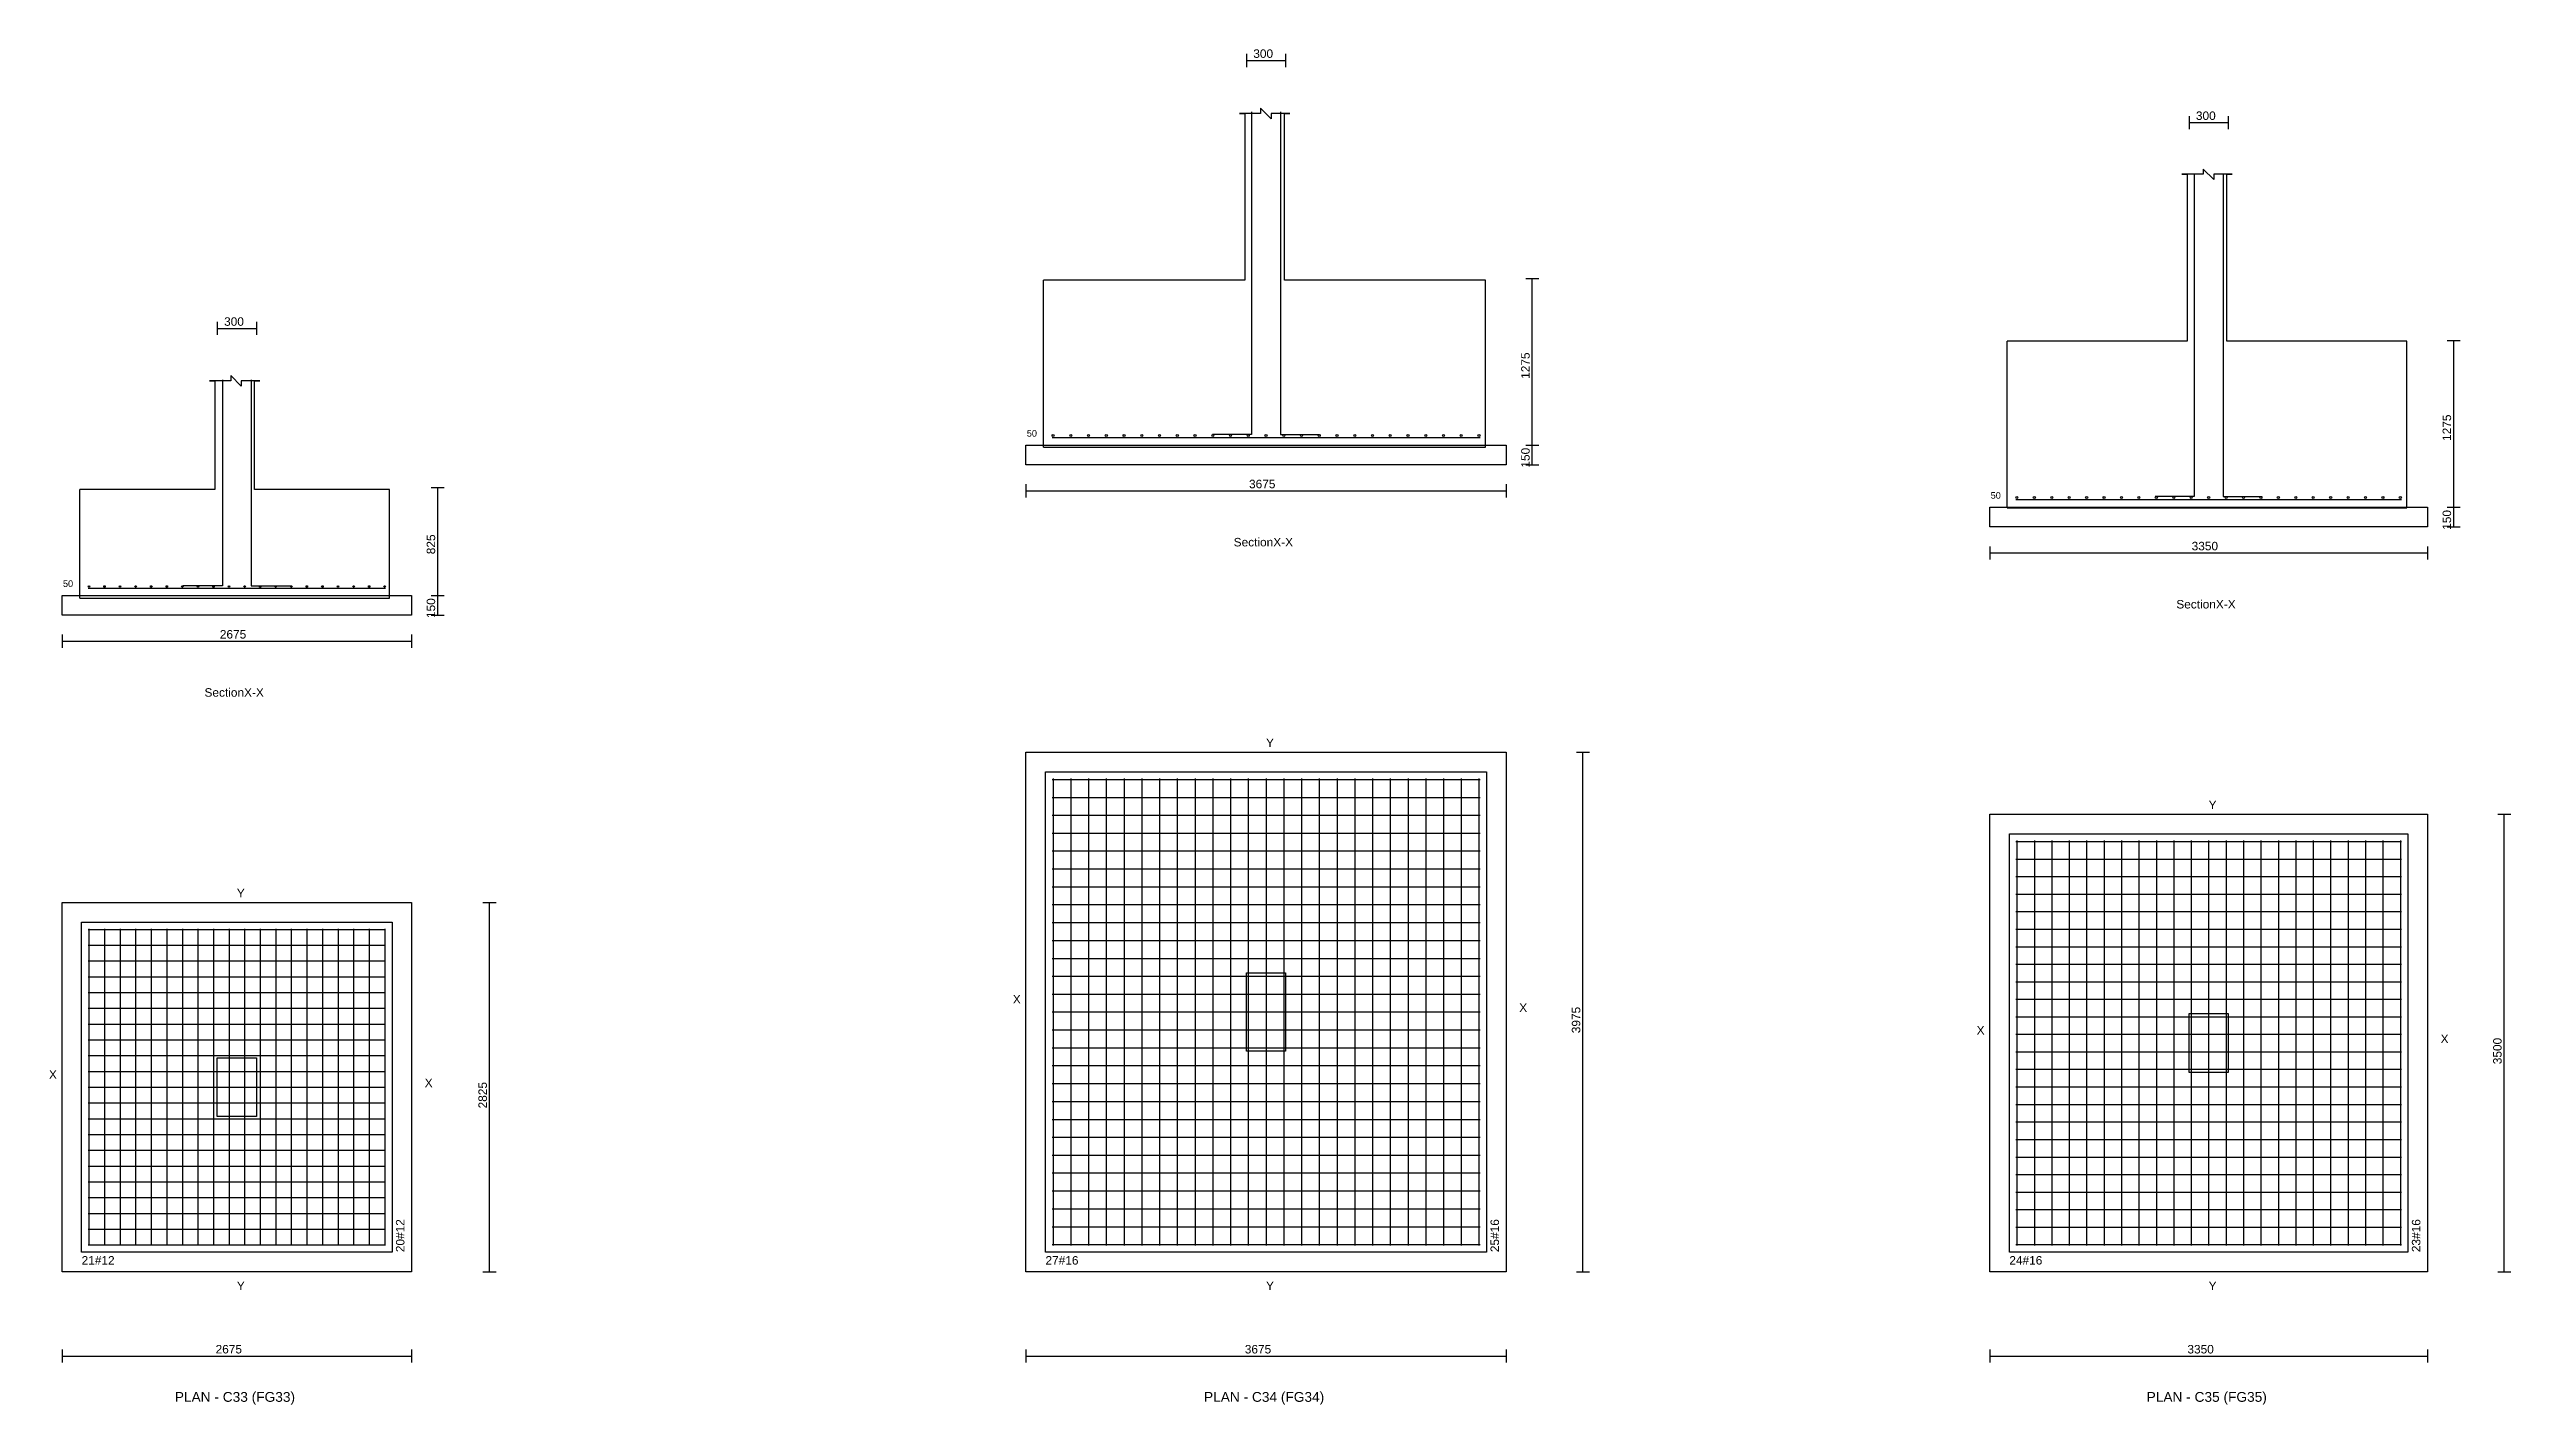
# Model space of a CAD drawing. Extents: x 0 to 27, y -1 to 285.
# Drawn here: x 0.25 to 19.09, y 121.83 to 132.2 of the extents above; entities that cross this region are included whole.
import ezdxf
from ezdxf.enums import TextEntityAlignment as Align

# ---------------------------------------------------------------- set-up
doc = ezdxf.new("R2010")
doc.units = 0
for name, color, linetype in [('Bottom_Cover', 7, 'CONTINUOUS'), ('Column_Bars', 4, 'CONTINUOUS'), ('Column_Dimension', 7, 'CONTINUOUS'), ('Columns', 4, 'CONTINUOUS'), ('dim_all', 7, 'CONTINUOUS'), ('Footing_Plan', 7, 'CONTINUOUS'), ('PCC', 2, 'CONTINUOUS'), ('PCC_Depth', 7, 'CONTINUOUS'), ('Pcc_Plan', 2, 'CONTINUOUS'), ('Plan', 7, 'CONTINUOUS'), ('Plan_Rf_Xdir', 1, 'CONTINUOUS'), ('Plan_Rf_Ydir', 3, 'CONTINUOUS'), ('Section', 2, 'CONTINUOUS'), ('SectionName', 3, 'CONTINUOUS'), ('Sectn_Rf_Xdir', 1, 'CONTINUOUS'), ('Sectn_Rf_Ydir', 3, 'CONTINUOUS'), ('Total_Depth', 7, 'CONTINUOUS'), ('X_Dimension', 7, 'CONTINUOUS')]:
    doc.layers.add(name, color=color, linetype=linetype)
doc.styles.add('STRUDS_Arial', font='ARIAL.TTF', dxfattribs={"height": 0.04})

msp = doc.modelspace()

# ---------------------------------------------------------------- texts
at = {"layer": 'Bottom_Cover', "style": 'STRUDS_Arial'}
for p in [(7.7321, 129.24), (15.1071, 128.765), (0.3571, 128.09)]:
    msp.add_text('50', height=0.05, dxfattribs=at).set_placement(p)
at = {"layer": 'Column_Dimension', "style": 'STRUDS_Arial'}
for p in [(9.465, 132.138), (16.6775, 131.663), (1.59, 130.088)]:
    msp.add_text('300', height=0.065, dxfattribs=at).set_placement(p)
at = {"layer": 'dim_all', "style": 'STRUDS_Arial'}
for s, p in [('3975 ', (11.9671, 124.675)), ('3500 ', (19.0167, 124.438)), ('2825 ', (3.6009, 124.1))]:
    msp.add_text(s, height=0.065, rotation=90, dxfattribs=at).set_placement(p)
for s, p in [('2675 ', (1.525, 122.225)), ('3675 ', (9.4, 122.225)), ('3350 ', (16.6125, 122.225))]:
    msp.add_text(s, height=0.065, dxfattribs=at).set_placement(p)
at = {"layer": 'PCC_Depth', "style": 'STRUDS_Arial'}
for p in [(11.58, 129.003), (18.63, 128.527), (3.205, 127.852)]:
    msp.add_text('150', height=0.065, rotation=90, dxfattribs=at).set_placement(p)
at = {"layer": 'Plan', "style": 'STRUDS_Arial'}
for s, p in [('PLAN - C33 (FG33) ', (1.6875, 121.855)), ('PLAN - C34 (FG34) ', (9.5625, 121.855)), ('PLAN - C35 (FG35) ', (16.775, 121.855))]:
    msp.add_text(s, height=0.075, dxfattribs=at).set_placement(p, align=Align.CENTER)
at = {"layer": 'Plan_Rf_Xdir', "style": 'STRUDS_Arial'}
for s, p in [('21#12', (0.5, 122.905)), ('27#16', (7.875, 122.905)), ('24#16', (15.25, 122.905))]:
    msp.add_text(s, height=0.065, dxfattribs=at).set_placement(p)
at = {"layer": 'Plan_Rf_Ydir', "style": 'STRUDS_Arial'}
for s, p in [('20#12', (2.97, 123)), ('25#16', (11.345, 123)), ('23#16', (18.395, 123))]:
    msp.add_text(s, height=0.065, rotation=90, dxfattribs=at).set_placement(p)
at = {"layer": 'Section', "style": 'STRUDS_Arial'}
for p in [(9.315, 128.4), (16.5275, 127.925), (1.44, 127.25)]:
    msp.add_text('SectionX-X', height=0.065, dxfattribs=at).set_placement(p)
at = {"layer": 'SectionName', "style": 'STRUDS_Arial'}
for s, p in [('Y', (9.5625, 126.865)), ('Y', (16.775, 126.39)), ('Y', (1.6875, 125.715)), ('X', (7.625, 124.903)), ('X', (11.5, 124.838)), ('X', (15, 124.665)), ('X', (18.55, 124.6)), ('X', (0.25, 124.327)), ('X', (3.125, 124.262)), ('Y', (1.6875, 122.71)), ('Y', (9.5625, 122.71)), ('Y', (16.775, 122.71))]:
    msp.add_text(s, height=0.065, dxfattribs=at).set_placement(p)
at = {"layer": 'Total_Depth', "style": 'STRUDS_Arial'}
for s, p in [('1275', (11.58, 129.682)), ('1275', (18.63, 129.207)), ('825', (3.205, 128.34))]:
    msp.add_text(s, height=0.065, rotation=90, dxfattribs=at).set_placement(p)
at = {"layer": 'X_Dimension', "style": 'STRUDS_Arial'}
for s, p in [('3675', (9.4325, 128.845)), ('3350', (16.645, 128.37)), ('2675', (1.5575, 127.695))]:
    msp.add_text(s, height=0.065, dxfattribs=at).set_placement(p)

# ---------------------------------------------------------------- linework, layer by layer
at = {"layer": 'Column_Bars'}
for p, q in [((9.4525, 131.725), (9.4525, 129.257)), ((9.6725, 131.725), (9.6725, 129.257)), ((16.665, 131.25), (16.665, 128.782)), ((16.885, 131.25), (16.885, 128.782)), ((1.5775, 129.675), (1.5775, 128.099)), ((1.7975, 129.675), (1.7975, 128.099)), ((9.4525, 129.257), (9.1525, 129.257)), ((9.6725, 129.257), (9.9725, 129.257)), ((16.665, 128.782), (16.365, 128.782)), ((16.885, 128.782), (17.185, 128.782)), ((1.5775, 128.099), (1.2775, 128.099)), ((1.7975, 128.099), (2.0975, 128.099))]:
    msp.add_line(p, q, dxfattribs=at)
at = {"layer": 'Columns'}
for p, q in [((9.4125, 124.537), (9.4125, 125.137)), ((9.4125, 125.137), (9.7125, 125.137)), ((9.7125, 125.137), (9.7125, 124.537)), ((16.625, 124.375), (16.625, 124.825)), ((16.625, 124.825), (16.925, 124.825)), ((16.925, 124.825), (16.925, 124.375)), ((9.7125, 124.537), (9.4125, 124.537)), ((1.5375, 124.037), (1.5375, 124.488)), ((1.5375, 124.488), (1.8375, 124.488)), ((1.8375, 124.488), (1.8375, 124.037)), ((16.925, 124.375), (16.625, 124.375)), ((1.8375, 124.037), (1.5375, 124.037))]:
    msp.add_line(p, q, dxfattribs=at)
at = {"layer": 'dim_all'}
for p, q in [((9.4125, 132.168), (9.4125, 132.068)), ((9.4125, 132.118), (9.7125, 132.118)), ((9.7125, 132.168), (9.7125, 132.068)), ((16.625, 131.693), (16.625, 131.593)), ((16.925, 131.693), (16.925, 131.593)), ((16.625, 131.643), (16.925, 131.643)), ((11.55, 130.45), (11.65, 130.45)), ((11.6, 129.175), (11.6, 130.45)), ((1.5375, 130.118), (1.5375, 130.018)), ((1.5375, 130.068), (1.8375, 130.068)), ((1.8375, 130.118), (1.8375, 130.018)), ((18.6, 129.975), (18.7, 129.975)), ((18.65, 128.7), (18.65, 129.975)), ((11.55, 129.175), (11.65, 129.175)), ((11.55, 129.175), (11.65, 129.175)), ((11.55, 129.025), (11.65, 129.025)), ((11.6, 129.025), (11.6, 129.175)), ((3.175, 128.85), (3.275, 128.85)), ((3.225, 128.025), (3.225, 128.85)), ((7.725, 128.875), (7.725, 128.775)), ((11.4, 128.875), (11.4, 128.775)), ((7.725, 128.825), (11.4, 128.825)), ((18.6, 128.7), (18.7, 128.7)), ((18.6, 128.7), (18.7, 128.7)), ((18.65, 128.55), (18.65, 128.7)), ((18.6, 128.55), (18.7, 128.55)), ((15.1, 128.4), (15.1, 128.3)), ((15.1, 128.35), (18.45, 128.35)), ((18.45, 128.4), (18.45, 128.3)), ((3.175, 128.025), (3.275, 128.025)), ((3.175, 128.025), (3.275, 128.025)), ((3.225, 127.875), (3.225, 128.025)), ((0.35, 127.725), (0.35, 127.625)), ((3.025, 127.725), (3.025, 127.625)), ((3.175, 127.875), (3.275, 127.875)), ((0.35, 127.675), (3.025, 127.675)), ((11.9371, 126.825), (12.0371, 126.825)), ((11.9871, 122.85), (11.9871, 126.825)), ((18.9867, 126.35), (19.0867, 126.35)), ((19.0367, 122.85), (19.0367, 126.35)), ((3.5709, 125.675), (3.6709, 125.675)), ((3.6209, 122.85), (3.6209, 125.675)), ((3.5709, 122.85), (3.6709, 122.85)), ((11.9371, 122.85), (12.0371, 122.85)), ((18.9867, 122.85), (19.0867, 122.85)), ((0.35, 122.255), (0.35, 122.155)), ((3.025, 122.255), (3.025, 122.155)), ((7.725, 122.255), (7.725, 122.155)), ((11.4, 122.255), (11.4, 122.155)), ((15.1, 122.255), (15.1, 122.155)), ((18.45, 122.255), (18.45, 122.155)), ((0.35, 122.205), (3.025, 122.205)), ((7.725, 122.205), (11.4, 122.205)), ((15.1, 122.205), (18.45, 122.205))]:
    msp.add_line(p, q, dxfattribs=at)
at = {"layer": 'Footing_Plan'}
for p, q in [((7.875, 123), (7.875, 126.675)), ((7.875, 126.675), (11.25, 126.675)), ((11.25, 126.675), (11.25, 123)), ((15.25, 123), (15.25, 126.2)), ((15.25, 126.2), (18.3, 126.2)), ((18.3, 126.2), (18.3, 123)), ((0.5, 123), (0.5, 125.525)), ((0.5, 125.525), (2.875, 125.525)), ((2.875, 125.525), (2.875, 123)), ((2.875, 123), (0.5, 123)), ((11.25, 123), (7.875, 123)), ((18.3, 123), (15.25, 123))]:
    msp.add_line(p, q, dxfattribs=at)
at = {"layer": 'PCC'}
for p, q in [((7.725, 129.025), (7.725, 129.175)), ((7.725, 129.175), (11.4, 129.175)), ((7.725, 129.025), (7.725, 129.175)), ((7.725, 129.175), (11.4, 129.175)), ((11.4, 129.025), (7.725, 129.025)), ((11.4, 129.025), (7.725, 129.025)), ((11.4, 129.175), (11.4, 129.025)), ((11.4, 129.175), (11.4, 129.025)), ((15.1, 128.55), (15.1, 128.7)), ((15.1, 128.7), (18.45, 128.7)), ((15.1, 128.55), (15.1, 128.7)), ((15.1, 128.7), (18.45, 128.7)), ((18.45, 128.7), (18.45, 128.55)), ((18.45, 128.7), (18.45, 128.55)), ((18.45, 128.55), (15.1, 128.55)), ((18.45, 128.55), (15.1, 128.55)), ((0.35, 127.875), (0.35, 128.025)), ((0.35, 128.025), (3.025, 128.025)), ((0.35, 127.875), (0.35, 128.025)), ((0.35, 128.025), (3.025, 128.025)), ((3.025, 128.025), (3.025, 127.875)), ((3.025, 128.025), (3.025, 127.875)), ((3.025, 127.875), (0.35, 127.875)), ((3.025, 127.875), (0.35, 127.875))]:
    msp.add_line(p, q, dxfattribs=at)
at = {"layer": 'Pcc_Plan'}
for p, q in [((7.725, 122.85), (7.725, 126.825)), ((7.725, 126.825), (11.4, 126.825)), ((11.4, 126.825), (11.4, 122.85)), ((15.1, 122.85), (15.1, 126.35)), ((15.1, 126.35), (18.45, 126.35)), ((18.45, 126.35), (18.45, 122.85)), ((0.35, 122.85), (0.35, 125.675)), ((0.35, 125.675), (3.025, 125.675)), ((3.025, 125.675), (3.025, 122.85)), ((3.025, 122.85), (0.35, 122.85)), ((11.4, 122.85), (7.725, 122.85)), ((18.45, 122.85), (15.1, 122.85))]:
    msp.add_line(p, q, dxfattribs=at)
at = {"layer": 'Plan_Rf_Xdir'}
for p, q in [((7.925, 126.617), (11.2, 126.617)), ((7.925, 126.48), (11.2, 126.48)), ((7.925, 126.343), (11.2, 126.343)), ((7.925, 126.206), (11.2, 126.206)), ((7.925, 126.07), (11.2, 126.07)), ((15.3, 126.142), (18.25, 126.142)), ((15.3, 126.008), (18.25, 126.008)), ((7.925, 125.933), (11.2, 125.933)), ((15.3, 125.874), (18.25, 125.874)), ((7.925, 125.796), (11.2, 125.796)), ((7.925, 125.659), (11.2, 125.659)), ((15.3, 125.74), (18.25, 125.74)), ((0.55, 125.469), (2.825, 125.469)), ((7.925, 125.522), (11.2, 125.522)), ((15.3, 125.606), (18.25, 125.606)), ((15.3, 125.472), (18.25, 125.472)), ((0.55, 125.348), (2.825, 125.348)), ((7.925, 125.385), (11.2, 125.385)), ((15.3, 125.337), (18.25, 125.337)), ((0.55, 125.228), (2.825, 125.228)), ((0.55, 125.107), (2.825, 125.107)), ((7.925, 125.248), (11.2, 125.248)), ((7.925, 125.111), (11.2, 125.111)), ((15.3, 125.203), (18.25, 125.203)), ((15.3, 125.069), (18.25, 125.069)), ((0.55, 124.986), (2.825, 124.986)), ((7.925, 124.974), (11.2, 124.974)), ((15.3, 124.935), (18.25, 124.935)), ((0.55, 124.866), (2.825, 124.866)), ((0.55, 124.745), (2.825, 124.745)), ((7.925, 124.838), (11.2, 124.838)), ((7.925, 124.701), (11.2, 124.701)), ((15.3, 124.801), (18.25, 124.801)), ((0.55, 124.624), (2.825, 124.624)), ((0.55, 124.504), (2.825, 124.504)), ((7.925, 124.564), (11.2, 124.564)), ((15.3, 124.667), (18.25, 124.667)), ((15.3, 124.533), (18.25, 124.533)), ((0.55, 124.383), (2.825, 124.383)), ((7.925, 124.427), (11.2, 124.427)), ((15.3, 124.399), (18.25, 124.399)), ((0.55, 124.263), (2.825, 124.263)), ((0.55, 124.142), (2.825, 124.142)), ((7.925, 124.29), (11.2, 124.29)), ((7.925, 124.153), (11.2, 124.153)), ((15.3, 124.265), (18.25, 124.265)), ((15.3, 124.131), (18.25, 124.131)), ((0.55, 124.021), (2.825, 124.021)), ((7.925, 124.016), (11.2, 124.016)), ((15.3, 123.997), (18.25, 123.997)), ((0.55, 123.901), (2.825, 123.901)), ((0.55, 123.78), (2.825, 123.78)), ((7.925, 123.879), (11.2, 123.879)), ((15.3, 123.863), (18.25, 123.863)), ((0.55, 123.659), (2.825, 123.659)), ((7.925, 123.742), (11.2, 123.742)), ((7.925, 123.606), (11.2, 123.606)), ((15.3, 123.728), (18.25, 123.728)), ((15.3, 123.594), (18.25, 123.594)), ((0.55, 123.539), (2.825, 123.539)), ((0.55, 123.418), (2.825, 123.418)), ((7.925, 123.469), (11.2, 123.469)), ((15.3, 123.46), (18.25, 123.46)), ((0.55, 123.297), (2.825, 123.297)), ((7.925, 123.332), (11.2, 123.332)), ((7.925, 123.195), (11.2, 123.195)), ((15.3, 123.326), (18.25, 123.326)), ((15.3, 123.192), (18.25, 123.192)), ((0.55, 123.177), (2.825, 123.177)), ((0.55, 123.056), (2.825, 123.056)), ((7.925, 123.058), (11.2, 123.058)), ((15.3, 123.058), (18.25, 123.058))]:
    msp.add_line(p, q, dxfattribs=at)
at = {"layer": 'Plan_Rf_Ydir'}
for p, q in [((7.933, 126.625), (7.933, 123.05)), ((8.06879, 126.625), (8.06879, 123.05)), ((8.20458, 126.625), (8.20458, 123.05)), ((8.34037, 126.625), (8.34037, 123.05)), ((8.47617, 126.625), (8.47617, 123.05)), ((8.61196, 126.625), (8.61196, 123.05)), ((8.74775, 126.625), (8.74775, 123.05)), ((8.88354, 126.625), (8.88354, 123.05)), ((9.01933, 126.625), (9.01933, 123.05)), ((9.15513, 126.625), (9.15513, 123.05)), ((9.29092, 126.625), (9.29092, 123.05)), ((9.42671, 126.625), (9.42671, 123.05)), ((9.5625, 126.625), (9.5625, 123.05)), ((9.69829, 126.625), (9.69829, 123.05)), ((9.83408, 126.625), (9.83408, 123.05)), ((9.96988, 126.625), (9.96988, 123.05)), ((10.1057, 126.625), (10.1057, 123.05)), ((10.2415, 126.625), (10.2415, 123.05)), ((10.3773, 126.625), (10.3773, 123.05)), ((10.513, 126.625), (10.513, 123.05)), ((10.6488, 126.625), (10.6488, 123.05)), ((10.7846, 126.625), (10.7846, 123.05)), ((10.9204, 126.625), (10.9204, 123.05)), ((11.0562, 126.625), (11.0562, 123.05)), ((11.192, 126.625), (11.192, 123.05)), ((15.308, 126.15), (15.308, 123.05)), ((15.4414, 126.15), (15.4414, 123.05)), ((15.5747, 126.15), (15.5747, 123.05)), ((15.7081, 126.15), (15.7081, 123.05)), ((15.8415, 126.15), (15.8415, 123.05)), ((15.9748, 126.15), (15.9748, 123.05)), ((16.1082, 126.15), (16.1082, 123.05)), ((16.2415, 126.15), (16.2415, 123.05)), ((16.3749, 126.15), (16.3749, 123.05)), ((16.5083, 126.15), (16.5083, 123.05)), ((16.6416, 126.15), (16.6416, 123.05)), ((16.775, 126.15), (16.775, 123.05)), ((16.9084, 126.15), (16.9084, 123.05)), ((17.0417, 126.15), (17.0417, 123.05)), ((17.1751, 126.15), (17.1751, 123.05)), ((17.3085, 126.15), (17.3085, 123.05)), ((17.4418, 126.15), (17.4418, 123.05)), ((17.5752, 126.15), (17.5752, 123.05)), ((17.7085, 126.15), (17.7085, 123.05)), ((17.8419, 126.15), (17.8419, 123.05)), ((17.9753, 126.15), (17.9753, 123.05)), ((18.1086, 126.15), (18.1086, 123.05)), ((18.242, 126.15), (18.242, 123.05)), ((0.556, 125.475), (0.556, 123.05)), ((0.6751, 125.475), (0.6751, 123.05)), ((0.79421, 125.475), (0.79421, 123.05)), ((0.91332, 125.475), (0.91332, 123.05)), ((1.03242, 125.475), (1.03242, 123.05)), ((1.15153, 125.475), (1.15153, 123.05)), ((1.27063, 125.475), (1.27063, 123.05)), ((1.38974, 125.475), (1.38974, 123.05)), ((1.50884, 125.475), (1.50884, 123.05)), ((1.62795, 125.475), (1.62795, 123.05)), ((1.74705, 125.475), (1.74705, 123.05)), ((1.86616, 125.475), (1.86616, 123.05)), ((1.98526, 125.475), (1.98526, 123.05)), ((2.10437, 125.475), (2.10437, 123.05)), ((2.22347, 125.475), (2.22347, 123.05)), ((2.34258, 125.475), (2.34258, 123.05)), ((2.46168, 125.475), (2.46168, 123.05)), ((2.58079, 125.475), (2.58079, 123.05)), ((2.69989, 125.475), (2.69989, 123.05)), ((2.819, 125.475), (2.819, 123.05))]:
    msp.add_line(p, q, dxfattribs=at)
at = {"layer": 'Section'}
for p, q in [((9.39936, 131.713), (9.35884, 131.713)), ((9.35884, 131.713), (9.39936, 131.713)), ((9.5209, 131.713), (9.39936, 131.713)), ((9.39936, 131.713), (9.39936, 130.436)), ((9.60193, 131.672), (9.5209, 131.753)), ((9.5209, 131.753), (9.5209, 131.713)), ((9.70322, 131.713), (9.60193, 131.713)), ((9.60193, 131.713), (9.60193, 131.672)), ((9.70322, 130.436), (9.70322, 131.713)), ((9.70322, 131.713), (9.74373, 131.713)), ((9.74373, 131.713), (9.70322, 131.713)), ((16.8135, 131.206), (16.7325, 131.287)), ((16.7325, 131.287), (16.7325, 131.247)), ((16.6109, 131.247), (16.5704, 131.247)), ((16.5704, 131.247), (16.6109, 131.247)), ((16.7325, 131.247), (16.6109, 131.247)), ((16.6109, 131.247), (16.6109, 129.97)), ((16.9148, 131.247), (16.8135, 131.247)), ((16.8135, 131.247), (16.8135, 131.206)), ((16.9148, 129.97), (16.9148, 131.247)), ((16.9148, 131.247), (16.9553, 131.247)), ((16.9553, 131.247), (16.9148, 131.247)), ((9.39936, 130.436), (7.85981, 130.436)), ((7.85981, 129.16), (7.85981, 130.436)), ((9.39936, 130.436), (9.39936, 130.436)), ((9.39936, 130.436), (9.39936, 130.436)), ((9.39936, 130.436), (9.39936, 130.436)), ((11.2428, 130.436), (9.70322, 130.436)), ((9.70322, 130.436), (9.70322, 130.436)), ((9.70322, 130.436), (9.70322, 130.436)), ((9.70322, 130.436), (9.70322, 130.436)), ((11.2428, 129.16), (11.2428, 130.436)), ((16.6109, 129.97), (15.2334, 129.97)), ((15.2334, 128.694), (15.2334, 129.97)), ((16.6109, 129.97), (16.6109, 129.97)), ((16.6109, 129.97), (16.6109, 129.97)), ((16.6109, 129.97), (16.6109, 129.97)), ((18.2923, 129.97), (16.9148, 129.97)), ((16.9148, 129.97), (16.9148, 129.97)), ((16.9148, 129.97), (16.9148, 129.97)), ((16.9148, 129.97), (16.9148, 129.97)), ((18.2923, 128.694), (18.2923, 129.97)), ((1.51929, 129.667), (1.47878, 129.667)), ((1.47878, 129.667), (1.51929, 129.667)), ((1.64084, 129.667), (1.51929, 129.667)), ((1.51929, 129.667), (1.51929, 128.836)), ((1.72186, 129.626), (1.64084, 129.707)), ((1.64084, 129.707), (1.64084, 129.667)), ((1.82315, 129.667), (1.72186, 129.667)), ((1.72186, 129.667), (1.72186, 129.626)), ((1.82315, 128.836), (1.82315, 129.667)), ((1.82315, 129.667), (1.86367, 129.667)), ((1.86367, 129.667), (1.82315, 129.667)), ((7.85981, 129.16), (11.2428, 129.16)), ((1.51929, 128.836), (0.48617, 128.836)), ((0.48617, 128.005), (0.48617, 128.836)), ((1.51929, 128.836), (1.51929, 128.836)), ((1.51929, 128.836), (1.51929, 128.836)), ((1.51929, 128.836), (1.51929, 128.836)), ((2.85627, 128.836), (1.82315, 128.836)), ((1.82315, 128.836), (1.82315, 128.836)), ((1.82315, 128.836), (1.82315, 128.836)), ((1.82315, 128.836), (1.82315, 128.836)), ((2.85627, 128.005), (2.85627, 128.836)), ((15.2334, 128.694), (18.2923, 128.694)), ((0.48617, 128.005), (2.85627, 128.005))]:
    msp.add_line(p, q, dxfattribs=at)
at = {"layer": 'Sectn_Rf_Xdir'}
for p, q in [((7.925, 129.233), (11.2, 129.233)), ((15.3, 128.758), (18.25, 128.758)), ((0.55, 128.081), (2.825, 128.081))]:
    msp.add_line(p, q, dxfattribs=at)
at = {"layer": 'Sectn_Rf_Ydir'}
for centre, radius in [((7.933, 129.249), 0.008), ((8.06879, 129.249), 0.008), ((8.20458, 129.249), 0.008), ((8.34038, 129.249), 0.008), ((8.47617, 129.249), 0.008), ((8.61196, 129.249), 0.008), ((8.74775, 129.249), 0.008), ((8.88354, 129.249), 0.008), ((9.01933, 129.249), 0.008), ((9.15513, 129.249), 0.008), ((9.29092, 129.249), 0.008), ((9.42671, 129.249), 0.008), ((9.5625, 129.249), 0.008), ((9.69829, 129.249), 0.008), ((9.83409, 129.249), 0.008), ((9.96988, 129.249), 0.008), ((10.1057, 129.249), 0.008), ((10.2415, 129.249), 0.008), ((10.3773, 129.249), 0.008), ((10.513, 129.249), 0.008), ((10.6488, 129.249), 0.008), ((10.7846, 129.249), 0.008), ((10.9204, 129.249), 0.008), ((11.0562, 129.249), 0.008), ((11.192, 129.249), 0.008), ((15.308, 128.774), 0.008), ((15.4414, 128.774), 0.008), ((15.5747, 128.774), 0.008), ((15.7081, 128.774), 0.008), ((15.8415, 128.774), 0.008), ((15.9748, 128.774), 0.008), ((16.1082, 128.774), 0.008), ((16.2415, 128.774), 0.008), ((16.3749, 128.774), 0.008), ((16.5083, 128.774), 0.008), ((16.6416, 128.774), 0.008), ((16.775, 128.774), 0.008), ((16.9084, 128.774), 0.008), ((17.0417, 128.774), 0.008), ((17.1751, 128.774), 0.008), ((17.3085, 128.774), 0.008), ((17.4418, 128.774), 0.008), ((17.5752, 128.774), 0.008), ((17.7085, 128.774), 0.008), ((17.8419, 128.774), 0.008), ((17.9753, 128.774), 0.008), ((18.1086, 128.774), 0.008), ((18.242, 128.774), 0.008), ((0.556, 128.093), 0.006), ((0.6751, 128.093), 0.006), ((0.79421, 128.093), 0.006), ((0.91332, 128.093), 0.006), ((1.03242, 128.093), 0.006), ((1.15153, 128.093), 0.006), ((1.27063, 128.093), 0.006), ((1.38974, 128.093), 0.006), ((1.50884, 128.093), 0.006), ((1.62795, 128.093), 0.006), ((1.74705, 128.093), 0.006), ((1.86616, 128.093), 0.006), ((1.98526, 128.093), 0.006), ((2.10437, 128.093), 0.006), ((2.22347, 128.093), 0.006), ((2.34258, 128.093), 0.006), ((2.46168, 128.093), 0.006), ((2.58079, 128.093), 0.006), ((2.69989, 128.093), 0.006), ((2.819, 128.093), 0.006)]:
    msp.add_circle(centre, radius, dxfattribs=at)

msp.set_redraw_order([(e.dxf.handle, doc.entitydb.next_handle()) for e in msp.query("TEXT MTEXT ATTDEF DIMENSION ARC_DIMENSION")])  # texts and dimensions are drawn at this point

doc.saveas('drawing.dxf')
